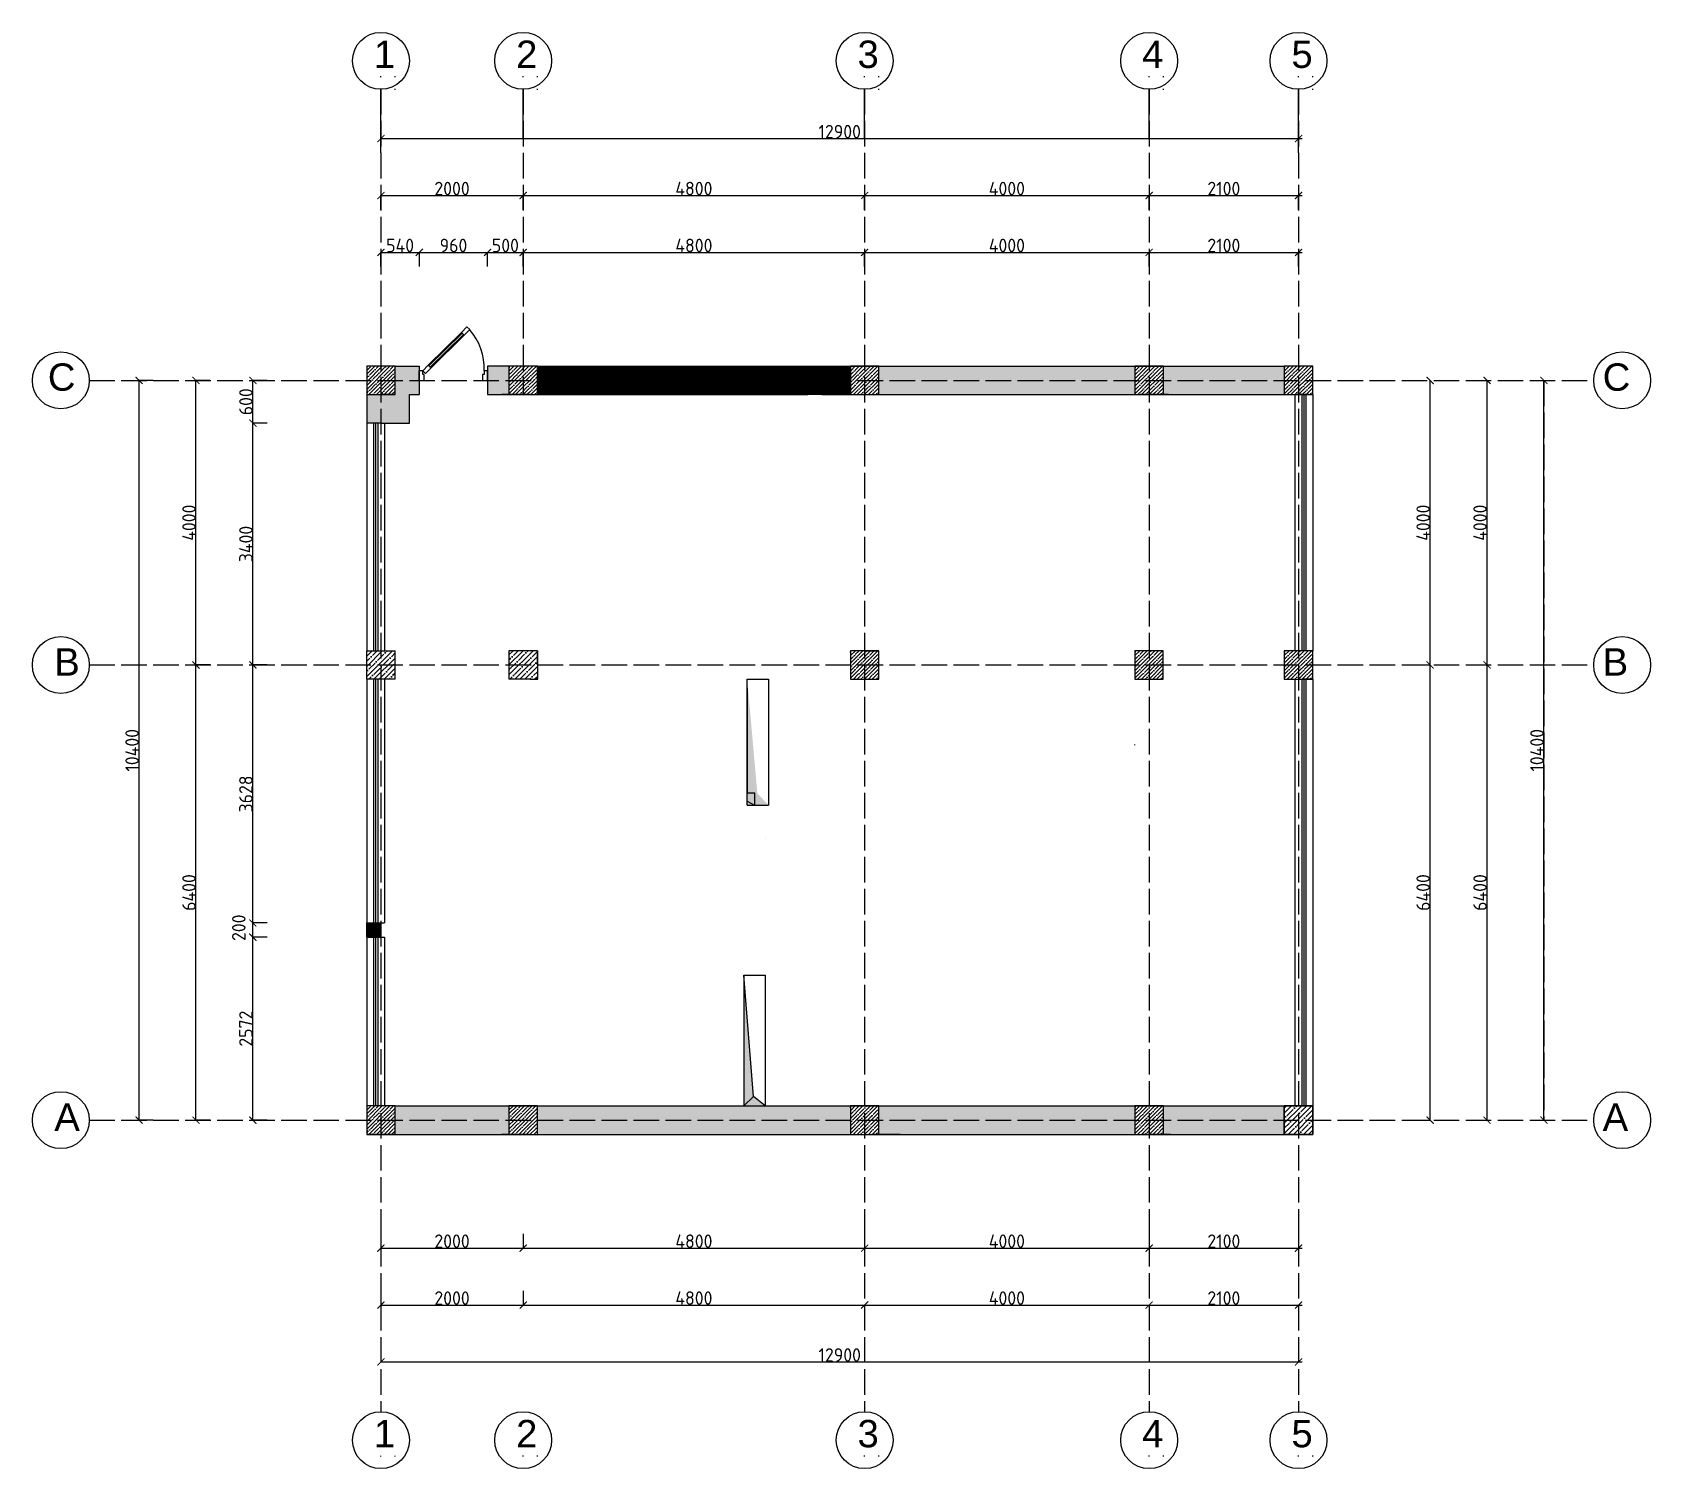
# Model space of a CAD drawing. Header units: millimetres. Extents: x -178199094 to 13669908, y -30538122 to 6091408.
# Drawn here: x 6719033 to 6741783, y 357787 to 377981 of the extents above; entities that cross this region are included whole.
import ezdxf

# ---------------------------------------------------------------- set-up
doc = ezdxf.new("R2010")
doc.units = ezdxf.units.MM
doc.linetypes.add('ACAD_ISO02W100', pattern=[15, 12, -3])
doc.layers.add('Plan 1', color=7, linetype='Continuous')
doc.layers.add('Plan 2', color=7, linetype='Continuous')
doc.styles.add('gost', font='GOST Common.ttf')
doc.styles.get("Standard").update_dxf_attribs({"font": 'arial.ttf'})
doc.dimstyles.new('GOST', dxfattribs={"dimtxt": 190, "dimasz": 100, "dimexe": 0.18, "dimexo": 0.06, "dimgap": 3, "dimtad": 1, "dimdec": 0, "dimzin": 0, "dimdsep": 46, "dimtxsty": 'gost', "dimblk": 'ARCHTICK', "dimcen": 0.09, "dimclrt": 256, "dimadec": 0, "dimazin": 0, "dimtfac": 1, "dimtdec": 0, "dimtofl": 0, "dimtmove": 0, "dimatfit": 3, "dimldrblk": 'ARCHTICK', "dimfxl": 200, "dimfxlon": 1, "dimtolj": 1, "dimtzin": 0, "dimarcsym": 0})
pattern_1 = [(45, (6671258.95, 349685.91), (-70.71068, 70.71068), []), (45, (6671329.66, 349685.91), (-70.71068, 70.71068), [125, -25, 0, -25])]

msp = doc.modelspace()

# ---------------------------------------------------------------- texts
at = {"layer": 'Plan 1', "char_height": 384.87481, "attachment_point": 1}
for s, insert in [('1', (6723833.37465, 377865.44371)), ('2', (6725833.37465, 377865.62371)), ('3', (6730633.16427, 377865.62371)), ('4', (6734633.16427, 377865.62371)), ('5', (6736733.16427, 377865.62371)), ('1', (6723833.37465, 358471.70061)), ('2', (6725833.37465, 358471.88061)), ('3', (6730633.16427, 358471.88061)), ('4', (6734633.16427, 358471.88061)), ('5', (6736733.16427, 358471.88061))]:
    msp.add_mtext_dynamic_manual_height_columns(s, width=384.8748082, gutter_width=0.54982, heights=[0], dxfattribs=dict(at, insert=insert))
at = {"layer": 'Plan 1', "char_height": 384.8748082, "attachment_point": 7, "style": 'gost'}
for s, insert in [('{\\fArial|b0|i0|c0|p34;C}', (6719250.17459, 372936.50041)), ('{\\fArial|b0|i0|c0|p34;C}', (6741108.90736, 372936.50041)), ('{\\fArial|b0|i0|c0|p34;B}', (6719341.44182, 368936.50041)), ('{\\fArial|b0|i0|c0|p34;B}', (6741108.90736, 368936.50041)), ('{\\fArial|b0|i0|c238|p34;A}', (6719341.44182, 362536.50041)), ('{\\fArial|b0|i0|c238|p34;A}', (6741108.90736, 362536.50041))]:
    msp.add_mtext_dynamic_manual_height_columns(s, width=384.8748082, gutter_width=0.54982, heights=[0], dxfattribs=dict(at, insert=insert))

# ---------------------------------------------------------------- blocks, each defined once
blk = doc.blocks.new('A$C3C032968')
for p, q in [((0, 0), (0, 100)), ((0, 100), (0, 0)), ((700, 0), (700, 100)), ((700, 0), (700, 100))]:
    blk.add_line(p, q)
for points in [[(517, 522), (461, 466), (433, 494), (489, 551)], [(120, 128), (461, 466), (433, 494), (92, 156)], [(113, 135), (454, 473), (440, 487), (99, 149)], [(35, 100), (0, 100), (0, 0), (50, 0), (50, 50), (50, 60), (35, 60)], [(63, 72), (120, 128), (92, 156), (35, 100)], [(665, 100), (665, 60), (650, 60), (650, 50), (650, 0), (700, 0), (700, 100)]]:
    blk.add_lwpolyline(points, close=True)
blk.add_arc((72, 129), 593, 357.2313, 41.4937)
blk = doc.blocks.new('_ArchTick')
at = {"color": 0, "linetype": 'ByBlock', "const_width": 0.15}
blk.add_lwpolyline([(-0.5, -0.5), (0.5, 0.5)], dxfattribs=at)
blk = doc.blocks.new('*D265')
at = {"color": 0, "lineweight": -2, "transparency": 16777216}
for p, q in [((6723933, 374687), (6723933, 374887)), ((6723933, 374887), (6724473, 374887)), ((6724473, 374687), (6724473, 374887))]:
    blk.add_line(p, q, dxfattribs=at)
at = {"layer": 'Defpoints', "color": 0, "transparency": 16777216}
for p in [(6724473, 374887), (6724473, 373155), (6723933, 373087)]:
    blk.add_point(p, dxfattribs=at)
at = {"color": 0, "lineweight": -2, "transparency": 16777216, "xscale": 100, "yscale": 100, "zscale": 100, "rotation": 180}
blk.add_blockref('_ArchTick', (6723933, 374887), dxfattribs=at)
at = {"color": 0, "lineweight": -2, "transparency": 16777216, "xscale": 100, "yscale": 100, "zscale": 100}
blk.add_blockref('_ArchTick', (6724473, 374887), dxfattribs=at)
at = {"transparency": 16777216, "insert": (6724203, 374985), "char_height": 190, "attachment_point": 5, "style": 'gost'}
blk.add_mtext('\\A1;540', dxfattribs=at)
blk = doc.blocks.new('*D266')
at = {"color": 0, "lineweight": -2, "transparency": 16777216}
for p, q in [((6724473, 374687), (6724473, 374887)), ((6724473, 374887), (6725433, 374887)), ((6725433, 374687), (6725433, 374887))]:
    blk.add_line(p, q, dxfattribs=at)
at = {"layer": 'Defpoints', "color": 0, "transparency": 16777216}
for p in [(6725433, 374887), (6724473, 373155), (6725433, 373287)]:
    blk.add_point(p, dxfattribs=at)
at = {"color": 0, "lineweight": -2, "transparency": 16777216, "xscale": 100, "yscale": 100, "zscale": 100, "rotation": 180}
blk.add_blockref('_ArchTick', (6724473, 374887), dxfattribs=at)
at = {"color": 0, "lineweight": -2, "transparency": 16777216, "xscale": 100, "yscale": 100, "zscale": 100}
blk.add_blockref('_ArchTick', (6725433, 374887), dxfattribs=at)
at = {"transparency": 16777216, "insert": (6724953, 374985), "char_height": 190, "attachment_point": 5, "style": 'gost'}
blk.add_mtext('\\A1;960', dxfattribs=at)
blk = doc.blocks.new('*D258')
at = {"color": 0, "lineweight": -2, "transparency": 16777216}
for p, q in [((6725433, 374687), (6725433, 374887)), ((6725433, 374887), (6725933, 374887)), ((6725933, 374687), (6725933, 374887))]:
    blk.add_line(p, q, dxfattribs=at)
at = {"layer": 'Defpoints', "color": 0, "transparency": 16777216}
for p in [(6725933, 374887), (6725433, 373287), (6725933, 373087)]:
    blk.add_point(p, dxfattribs=at)
at = {"color": 0, "lineweight": -2, "transparency": 16777216, "xscale": 100, "yscale": 100, "zscale": 100, "rotation": 180}
blk.add_blockref('_ArchTick', (6725433, 374887), dxfattribs=at)
at = {"color": 0, "lineweight": -2, "transparency": 16777216, "xscale": 100, "yscale": 100, "zscale": 100}
blk.add_blockref('_ArchTick', (6725933, 374887), dxfattribs=at)
at = {"transparency": 16777216, "insert": (6725683, 374985), "char_height": 190, "attachment_point": 5, "style": 'gost'}
blk.add_mtext('\\A1;500', dxfattribs=at)
blk = doc.blocks.new('*D259')
at = {"color": 0, "lineweight": -2, "transparency": 16777216}
for p, q in [((6725933, 374687), (6725933, 374887)), ((6725933, 374887), (6730733, 374887)), ((6730733, 374687), (6730733, 374887))]:
    blk.add_line(p, q, dxfattribs=at)
at = {"layer": 'Defpoints', "color": 0, "transparency": 16777216}
for p in [(6730733, 374887), (6725933, 373087), (6730733, 373087)]:
    blk.add_point(p, dxfattribs=at)
at = {"color": 0, "lineweight": -2, "transparency": 16777216, "xscale": 100, "yscale": 100, "zscale": 100, "rotation": 180}
blk.add_blockref('_ArchTick', (6725933, 374887), dxfattribs=at)
at = {"color": 0, "lineweight": -2, "transparency": 16777216, "xscale": 100, "yscale": 100, "zscale": 100}
blk.add_blockref('_ArchTick', (6730733, 374887), dxfattribs=at)
at = {"transparency": 16777216, "insert": (6728333, 374985), "char_height": 190, "attachment_point": 5, "style": 'gost'}
blk.add_mtext('\\A1;4800', dxfattribs=at)
blk = doc.blocks.new('*D260')
at = {"color": 0, "lineweight": -2, "transparency": 16777216}
for p, q in [((6730733, 374687), (6730733, 374887)), ((6730733, 374887), (6734733, 374887)), ((6734733, 374687), (6734733, 374887))]:
    blk.add_line(p, q, dxfattribs=at)
at = {"layer": 'Defpoints', "color": 0, "transparency": 16777216}
for p in [(6734733, 374887), (6730733, 373087), (6734733, 373087)]:
    blk.add_point(p, dxfattribs=at)
at = {"color": 0, "lineweight": -2, "transparency": 16777216, "xscale": 100, "yscale": 100, "zscale": 100, "rotation": 180}
blk.add_blockref('_ArchTick', (6730733, 374887), dxfattribs=at)
at = {"color": 0, "lineweight": -2, "transparency": 16777216, "xscale": 100, "yscale": 100, "zscale": 100}
blk.add_blockref('_ArchTick', (6734733, 374887), dxfattribs=at)
at = {"transparency": 16777216, "insert": (6732733, 374985), "char_height": 190, "attachment_point": 5, "style": 'gost'}
blk.add_mtext('\\A1;4000', dxfattribs=at)
blk = doc.blocks.new('*D261')
at = {"color": 0, "lineweight": -2, "transparency": 16777216}
for p, q in [((6734733, 374687), (6734733, 374887)), ((6734733, 374887), (6736833, 374887)), ((6736833, 374687), (6736833, 374887))]:
    blk.add_line(p, q, dxfattribs=at)
at = {"layer": 'Defpoints', "color": 0, "transparency": 16777216}
for p in [(6736833, 374887), (6734733, 373087), (6736833, 373087)]:
    blk.add_point(p, dxfattribs=at)
at = {"color": 0, "lineweight": -2, "transparency": 16777216, "xscale": 100, "yscale": 100, "zscale": 100, "rotation": 180}
blk.add_blockref('_ArchTick', (6734733, 374887), dxfattribs=at)
at = {"color": 0, "lineweight": -2, "transparency": 16777216, "xscale": 100, "yscale": 100, "zscale": 100}
blk.add_blockref('_ArchTick', (6736833, 374887), dxfattribs=at)
at = {"transparency": 16777216, "insert": (6735783, 374985), "char_height": 190, "attachment_point": 5, "style": 'gost'}
blk.add_mtext('\\A1;2100', dxfattribs=at)
blk = doc.blocks.new('*D243')
at = {"color": 0, "lineweight": -2, "transparency": 16777216}
for p, q in [((6723933, 375487), (6723933, 375687)), ((6723933, 375687), (6725933, 375687)), ((6725933, 375487), (6725933, 375687))]:
    blk.add_line(p, q, dxfattribs=at)
at = {"layer": 'Defpoints', "color": 0, "transparency": 16777216}
for p in [(6725933, 375687), (6723933, 373087), (6725933, 373087)]:
    blk.add_point(p, dxfattribs=at)
at = {"color": 0, "lineweight": -2, "transparency": 16777216, "xscale": 100, "yscale": 100, "zscale": 100, "rotation": 180}
blk.add_blockref('_ArchTick', (6723933, 375687), dxfattribs=at)
at = {"color": 0, "lineweight": -2, "transparency": 16777216, "xscale": 100, "yscale": 100, "zscale": 100}
blk.add_blockref('_ArchTick', (6725933, 375687), dxfattribs=at)
at = {"transparency": 16777216, "insert": (6724933, 375785), "char_height": 190, "attachment_point": 5, "style": 'gost'}
blk.add_mtext('\\A1;2000', dxfattribs=at)
blk = doc.blocks.new('*D244')
at = {"color": 0, "lineweight": -2, "transparency": 16777216}
for p, q in [((6725933, 375487), (6725933, 375687)), ((6725933, 375687), (6730733, 375687)), ((6730733, 375487), (6730733, 375687))]:
    blk.add_line(p, q, dxfattribs=at)
at = {"layer": 'Defpoints', "color": 0, "transparency": 16777216}
for p in [(6730733, 375687), (6725933, 373087), (6730733, 373087)]:
    blk.add_point(p, dxfattribs=at)
at = {"color": 0, "lineweight": -2, "transparency": 16777216, "xscale": 100, "yscale": 100, "zscale": 100, "rotation": 180}
blk.add_blockref('_ArchTick', (6725933, 375687), dxfattribs=at)
at = {"color": 0, "lineweight": -2, "transparency": 16777216, "xscale": 100, "yscale": 100, "zscale": 100}
blk.add_blockref('_ArchTick', (6730733, 375687), dxfattribs=at)
at = {"transparency": 16777216, "insert": (6728333, 375785), "char_height": 190, "attachment_point": 5, "style": 'gost'}
blk.add_mtext('\\A1;4800', dxfattribs=at)
blk = doc.blocks.new('*D245')
at = {"color": 0, "lineweight": -2, "transparency": 16777216}
for p, q in [((6730733, 375487), (6730733, 375687)), ((6730733, 375687), (6734733, 375687)), ((6734733, 375487), (6734733, 375687))]:
    blk.add_line(p, q, dxfattribs=at)
at = {"layer": 'Defpoints', "color": 0, "transparency": 16777216}
for p in [(6734733, 375687), (6730733, 373087), (6734733, 373087)]:
    blk.add_point(p, dxfattribs=at)
at = {"color": 0, "lineweight": -2, "transparency": 16777216, "xscale": 100, "yscale": 100, "zscale": 100, "rotation": 180}
blk.add_blockref('_ArchTick', (6730733, 375687), dxfattribs=at)
at = {"color": 0, "lineweight": -2, "transparency": 16777216, "xscale": 100, "yscale": 100, "zscale": 100}
blk.add_blockref('_ArchTick', (6734733, 375687), dxfattribs=at)
at = {"transparency": 16777216, "insert": (6732733, 375785), "char_height": 190, "attachment_point": 5, "style": 'gost'}
blk.add_mtext('\\A1;4000', dxfattribs=at)
blk = doc.blocks.new('*D246')
at = {"color": 0, "lineweight": -2, "transparency": 16777216}
for p, q in [((6734733, 375487), (6734733, 375687)), ((6734733, 375687), (6736833, 375687)), ((6736833, 375487), (6736833, 375687))]:
    blk.add_line(p, q, dxfattribs=at)
at = {"layer": 'Defpoints', "color": 0, "transparency": 16777216}
for p in [(6736833, 375687), (6734733, 373087), (6736833, 373087)]:
    blk.add_point(p, dxfattribs=at)
at = {"color": 0, "lineweight": -2, "transparency": 16777216, "xscale": 100, "yscale": 100, "zscale": 100, "rotation": 180}
blk.add_blockref('_ArchTick', (6734733, 375687), dxfattribs=at)
at = {"color": 0, "lineweight": -2, "transparency": 16777216, "xscale": 100, "yscale": 100, "zscale": 100}
blk.add_blockref('_ArchTick', (6736833, 375687), dxfattribs=at)
at = {"transparency": 16777216, "insert": (6735783, 375785), "char_height": 190, "attachment_point": 5, "style": 'gost'}
blk.add_mtext('\\A1;2100', dxfattribs=at)
blk = doc.blocks.new('*D247')
at = {"color": 0, "lineweight": -2, "transparency": 16777216}
for p, q in [((6723933, 376287), (6723933, 376487)), ((6723933, 376487), (6736833, 376487)), ((6736833, 376287), (6736833, 376487))]:
    blk.add_line(p, q, dxfattribs=at)
at = {"layer": 'Defpoints', "color": 0, "transparency": 16777216}
for p in [(6736833, 376487), (6723933, 373087), (6736833, 373087)]:
    blk.add_point(p, dxfattribs=at)
at = {"color": 0, "lineweight": -2, "transparency": 16777216, "xscale": 100, "yscale": 100, "zscale": 100, "rotation": 180}
blk.add_blockref('_ArchTick', (6723933, 376487), dxfattribs=at)
at = {"color": 0, "lineweight": -2, "transparency": 16777216, "xscale": 100, "yscale": 100, "zscale": 100}
blk.add_blockref('_ArchTick', (6736833, 376487), dxfattribs=at)
at = {"transparency": 16777216, "insert": (6730383, 376585), "char_height": 190, "attachment_point": 5, "style": 'gost'}
blk.add_mtext('\\A1;12900', dxfattribs=at)
blk = doc.blocks.new('*D262')
at = {"color": 0, "lineweight": -2, "transparency": 16777216}
for p, q in [((6722333, 365259), (6722133, 365259)), ((6722133, 362687), (6722133, 365259)), ((6722333, 362687), (6722133, 362687))]:
    blk.add_line(p, q, dxfattribs=at)
at = {"layer": 'Defpoints', "color": 0, "transparency": 16777216}
for p in [(6722133, 365259), (6723983, 365259), (6723933, 362687)]:
    blk.add_point(p, dxfattribs=at)
at = {"color": 0, "lineweight": -2, "transparency": 16777216, "xscale": 100, "yscale": 100, "zscale": 100}
for p, rotation in [((6722133, 365259), 90), ((6722133, 362687), 270)]:
    blk.add_blockref('_ArchTick', p, dxfattribs=dict(at, rotation=rotation))
at = {"transparency": 16777216, "insert": (6722035, 363973), "char_height": 190, "attachment_point": 5, "rotation": 90, "style": 'gost'}
blk.add_mtext('\\A1;2572', dxfattribs=at)
blk = doc.blocks.new('*D248')
at = {"color": 0, "lineweight": -2, "transparency": 16777216}
for p, q in [((6722333, 365459), (6722133, 365459)), ((6722133, 365259), (6722133, 365459)), ((6722333, 365259), (6722133, 365259))]:
    blk.add_line(p, q, dxfattribs=at)
at = {"layer": 'Defpoints', "color": 0, "transparency": 16777216}
for p in [(6722133, 365459), (6723983, 365459), (6723983, 365259)]:
    blk.add_point(p, dxfattribs=at)
at = {"color": 0, "lineweight": -2, "transparency": 16777216, "xscale": 100, "yscale": 100, "zscale": 100}
for p, rotation in [((6722133, 365459), 90), ((6722133, 365259), 270)]:
    blk.add_blockref('_ArchTick', p, dxfattribs=dict(at, rotation=rotation))
at = {"transparency": 16777216, "insert": (6721935, 365392), "char_height": 190, "attachment_point": 5, "rotation": 90, "style": 'gost'}
blk.add_mtext('\\A1;200', dxfattribs=at)
blk = doc.blocks.new('*D249')
at = {"color": 0, "lineweight": -2, "transparency": 16777216}
for p, q in [((6722333, 373087), (6722133, 373087)), ((6722133, 372487), (6722133, 373087)), ((6722333, 372487), (6722133, 372487))]:
    blk.add_line(p, q, dxfattribs=at)
at = {"layer": 'Defpoints', "color": 0, "transparency": 16777216}
for p in [(6722133, 373087), (6723933, 373087), (6723733, 372487)]:
    blk.add_point(p, dxfattribs=at)
at = {"color": 0, "lineweight": -2, "transparency": 16777216, "xscale": 100, "yscale": 100, "zscale": 100}
for p, rotation in [((6722133, 373087), 90), ((6722133, 372487), 270)]:
    blk.add_blockref('_ArchTick', p, dxfattribs=dict(at, rotation=rotation))
at = {"transparency": 16777216, "insert": (6722035, 372787), "char_height": 190, "attachment_point": 5, "rotation": 90, "style": 'gost'}
blk.add_mtext('\\A1;600', dxfattribs=at)
blk = doc.blocks.new('*D250')
at = {"color": 0, "lineweight": -2, "transparency": 16777216}
for p, q in [((6720733, 373087), (6720533, 373087)), ((6720533, 362687), (6720533, 373087)), ((6720733, 362687), (6720533, 362687))]:
    blk.add_line(p, q, dxfattribs=at)
at = {"layer": 'Defpoints', "color": 0, "transparency": 16777216}
for p in [(6720533, 373087), (6723933, 373087), (6723933, 362687)]:
    blk.add_point(p, dxfattribs=at)
at = {"color": 0, "lineweight": -2, "transparency": 16777216, "xscale": 100, "yscale": 100, "zscale": 100}
for p, rotation in [((6720533, 373087), 90), ((6720533, 362687), 270)]:
    blk.add_blockref('_ArchTick', p, dxfattribs=dict(at, rotation=rotation))
at = {"transparency": 16777216, "insert": (6720435, 367887), "char_height": 190, "attachment_point": 5, "rotation": 90, "style": 'gost'}
blk.add_mtext('\\A1;10400', dxfattribs=at)
blk = doc.blocks.new('*D251')
at = {"color": 0, "lineweight": -2, "transparency": 16777216}
for p, q in [((6721533, 369087), (6721333, 369087)), ((6721333, 362687), (6721333, 369087)), ((6721533, 362687), (6721333, 362687))]:
    blk.add_line(p, q, dxfattribs=at)
at = {"layer": 'Defpoints', "color": 0, "transparency": 16777216}
for p in [(6721333, 369087), (6723933, 369087), (6723933, 362687)]:
    blk.add_point(p, dxfattribs=at)
at = {"color": 0, "lineweight": -2, "transparency": 16777216, "xscale": 100, "yscale": 100, "zscale": 100}
for p, rotation in [((6721333, 369087), 90), ((6721333, 362687), 270)]:
    blk.add_blockref('_ArchTick', p, dxfattribs=dict(at, rotation=rotation))
at = {"transparency": 16777216, "insert": (6721235, 365887), "char_height": 190, "attachment_point": 5, "rotation": 90, "style": 'gost'}
blk.add_mtext('\\A1;6400', dxfattribs=at)
blk = doc.blocks.new('*D252')
at = {"color": 0, "lineweight": -2, "transparency": 16777216}
for p, q in [((6721533, 373087), (6721333, 373087)), ((6721333, 369087), (6721333, 373087)), ((6721533, 369087), (6721333, 369087))]:
    blk.add_line(p, q, dxfattribs=at)
at = {"layer": 'Defpoints', "color": 0, "transparency": 16777216}
for p in [(6721333, 373087), (6723933, 373087), (6723933, 369087)]:
    blk.add_point(p, dxfattribs=at)
at = {"color": 0, "lineweight": -2, "transparency": 16777216, "xscale": 100, "yscale": 100, "zscale": 100}
for p, rotation in [((6721333, 373087), 90), ((6721333, 369087), 270)]:
    blk.add_blockref('_ArchTick', p, dxfattribs=dict(at, rotation=rotation))
at = {"transparency": 16777216, "insert": (6721235, 371087), "char_height": 190, "attachment_point": 5, "rotation": 90, "style": 'gost'}
blk.add_mtext('\\A1;4000', dxfattribs=at)
blk = doc.blocks.new('*D263')
at = {"color": 0, "lineweight": -2, "transparency": 16777216}
for p, q in [((6723933, 361087), (6723933, 360887)), ((6725933, 361087), (6725933, 360887)), ((6723933, 360887), (6725933, 360887))]:
    blk.add_line(p, q, dxfattribs=at)
at = {"layer": 'Defpoints', "color": 0, "transparency": 16777216}
for p in [(6723933, 362687), (6725933, 362687), (6725933, 360887)]:
    blk.add_point(p, dxfattribs=at)
at = {"color": 0, "lineweight": -2, "transparency": 16777216, "xscale": 100, "yscale": 100, "zscale": 100, "rotation": 180}
blk.add_blockref('_ArchTick', (6723933, 360887), dxfattribs=at)
at = {"color": 0, "lineweight": -2, "transparency": 16777216, "xscale": 100, "yscale": 100, "zscale": 100}
blk.add_blockref('_ArchTick', (6725933, 360887), dxfattribs=at)
at = {"transparency": 16777216, "insert": (6724933, 360985), "char_height": 190, "attachment_point": 5, "style": 'gost'}
blk.add_mtext('\\A1;2000', dxfattribs=at)
blk = doc.blocks.new('*D264')
at = {"color": 0, "lineweight": -2, "transparency": 16777216}
for p, q in [((6725933, 361087), (6725933, 360887)), ((6730733, 361087), (6730733, 360887)), ((6725933, 360887), (6730733, 360887))]:
    blk.add_line(p, q, dxfattribs=at)
at = {"layer": 'Defpoints', "color": 0, "transparency": 16777216}
for p in [(6725933, 362687), (6730733, 362687), (6730733, 360887)]:
    blk.add_point(p, dxfattribs=at)
at = {"color": 0, "lineweight": -2, "transparency": 16777216, "xscale": 100, "yscale": 100, "zscale": 100, "rotation": 180}
blk.add_blockref('_ArchTick', (6725933, 360887), dxfattribs=at)
at = {"color": 0, "lineweight": -2, "transparency": 16777216, "xscale": 100, "yscale": 100, "zscale": 100}
blk.add_blockref('_ArchTick', (6730733, 360887), dxfattribs=at)
at = {"transparency": 16777216, "insert": (6728333, 360985), "char_height": 190, "attachment_point": 5, "style": 'gost'}
blk.add_mtext('\\A1;4800', dxfattribs=at)
blk = doc.blocks.new('*D267')
at = {"color": 0, "lineweight": -2, "transparency": 16777216}
for p, q in [((6730733, 361087), (6730733, 360887)), ((6734733, 361087), (6734733, 360887)), ((6730733, 360887), (6734733, 360887))]:
    blk.add_line(p, q, dxfattribs=at)
at = {"layer": 'Defpoints', "color": 0, "transparency": 16777216}
for p in [(6730733, 362687), (6734733, 362687), (6734733, 360887)]:
    blk.add_point(p, dxfattribs=at)
at = {"color": 0, "lineweight": -2, "transparency": 16777216, "xscale": 100, "yscale": 100, "zscale": 100, "rotation": 180}
blk.add_blockref('_ArchTick', (6730733, 360887), dxfattribs=at)
at = {"color": 0, "lineweight": -2, "transparency": 16777216, "xscale": 100, "yscale": 100, "zscale": 100}
blk.add_blockref('_ArchTick', (6734733, 360887), dxfattribs=at)
at = {"transparency": 16777216, "insert": (6732733, 360985), "char_height": 190, "attachment_point": 5, "style": 'gost'}
blk.add_mtext('\\A1;4000', dxfattribs=at)
blk = doc.blocks.new('*D268')
at = {"color": 0, "lineweight": -2, "transparency": 16777216}
for p, q in [((6734733, 361087), (6734733, 360887)), ((6736833, 361087), (6736833, 360887)), ((6734733, 360887), (6736833, 360887))]:
    blk.add_line(p, q, dxfattribs=at)
at = {"layer": 'Defpoints', "color": 0, "transparency": 16777216}
for p in [(6734733, 362687), (6736833, 362687), (6736833, 360887)]:
    blk.add_point(p, dxfattribs=at)
at = {"color": 0, "lineweight": -2, "transparency": 16777216, "xscale": 100, "yscale": 100, "zscale": 100, "rotation": 180}
blk.add_blockref('_ArchTick', (6734733, 360887), dxfattribs=at)
at = {"color": 0, "lineweight": -2, "transparency": 16777216, "xscale": 100, "yscale": 100, "zscale": 100}
blk.add_blockref('_ArchTick', (6736833, 360887), dxfattribs=at)
at = {"transparency": 16777216, "insert": (6735783, 360985), "char_height": 190, "attachment_point": 5, "style": 'gost'}
blk.add_mtext('\\A1;2100', dxfattribs=at)
blk = doc.blocks.new('*D253')
at = {"color": 0, "lineweight": -2, "transparency": 16777216}
for p, q in [((6723933, 360287), (6723933, 360087)), ((6725933, 360287), (6725933, 360087)), ((6723933, 360087), (6725933, 360087))]:
    blk.add_line(p, q, dxfattribs=at)
at = {"layer": 'Defpoints', "color": 0, "transparency": 16777216}
for p in [(6723933, 362687), (6725933, 362687), (6725933, 360087)]:
    blk.add_point(p, dxfattribs=at)
at = {"color": 0, "lineweight": -2, "transparency": 16777216, "xscale": 100, "yscale": 100, "zscale": 100, "rotation": 180}
blk.add_blockref('_ArchTick', (6723933, 360087), dxfattribs=at)
at = {"color": 0, "lineweight": -2, "transparency": 16777216, "xscale": 100, "yscale": 100, "zscale": 100}
blk.add_blockref('_ArchTick', (6725933, 360087), dxfattribs=at)
at = {"transparency": 16777216, "insert": (6724933, 360185), "char_height": 190, "attachment_point": 5, "style": 'gost'}
blk.add_mtext('\\A1;2000', dxfattribs=at)
blk = doc.blocks.new('*D254')
at = {"color": 0, "lineweight": -2, "transparency": 16777216}
for p, q in [((6725933, 360287), (6725933, 360087)), ((6725933, 360087), (6730733, 360087)), ((6730733, 360087), (6730733, 360087))]:
    blk.add_line(p, q, dxfattribs=at)
at = {"layer": 'Defpoints', "color": 0, "transparency": 16777216}
for p in [(6725933, 362687), (6730733, 360087), (6730733, 360087)]:
    blk.add_point(p, dxfattribs=at)
at = {"color": 0, "lineweight": -2, "transparency": 16777216, "xscale": 100, "yscale": 100, "zscale": 100, "rotation": 180}
blk.add_blockref('_ArchTick', (6725933, 360087), dxfattribs=at)
at = {"color": 0, "lineweight": -2, "transparency": 16777216, "xscale": 100, "yscale": 100, "zscale": 100}
blk.add_blockref('_ArchTick', (6730733, 360087), dxfattribs=at)
at = {"transparency": 16777216, "insert": (6728333, 360185), "char_height": 190, "attachment_point": 5, "style": 'gost'}
blk.add_mtext('\\A1;4800', dxfattribs=at)
blk = doc.blocks.new('*D255')
at = {"color": 0, "lineweight": -2, "transparency": 16777216}
for p, q in [((6730733, 360087), (6730733, 360087)), ((6730733, 360087), (6734733, 360087)), ((6734733, 360087), (6734733, 360087))]:
    blk.add_line(p, q, dxfattribs=at)
at = {"layer": 'Defpoints', "color": 0, "transparency": 16777216}
for p in [(6730733, 360087), (6734733, 360087), (6734733, 360087)]:
    blk.add_point(p, dxfattribs=at)
at = {"color": 0, "lineweight": -2, "transparency": 16777216, "xscale": 100, "yscale": 100, "zscale": 100, "rotation": 180}
blk.add_blockref('_ArchTick', (6730733, 360087), dxfattribs=at)
at = {"color": 0, "lineweight": -2, "transparency": 16777216, "xscale": 100, "yscale": 100, "zscale": 100}
blk.add_blockref('_ArchTick', (6734733, 360087), dxfattribs=at)
at = {"transparency": 16777216, "insert": (6732733, 360185), "char_height": 190, "attachment_point": 5, "style": 'gost'}
blk.add_mtext('\\A1;4000', dxfattribs=at)
blk = doc.blocks.new('*D256')
at = {"color": 0, "lineweight": -2, "transparency": 16777216}
for p, q in [((6734733, 360087), (6734733, 360087)), ((6734733, 360087), (6736833, 360087)), ((6736833, 360087), (6736833, 360087))]:
    blk.add_line(p, q, dxfattribs=at)
at = {"layer": 'Defpoints', "color": 0, "transparency": 16777216}
for p in [(6734733, 360087), (6736833, 360087), (6736833, 360087)]:
    blk.add_point(p, dxfattribs=at)
at = {"color": 0, "lineweight": -2, "transparency": 16777216, "xscale": 100, "yscale": 100, "zscale": 100, "rotation": 180}
blk.add_blockref('_ArchTick', (6734733, 360087), dxfattribs=at)
at = {"color": 0, "lineweight": -2, "transparency": 16777216, "xscale": 100, "yscale": 100, "zscale": 100}
blk.add_blockref('_ArchTick', (6736833, 360087), dxfattribs=at)
at = {"transparency": 16777216, "insert": (6735783, 360185), "char_height": 190, "attachment_point": 5, "style": 'gost'}
blk.add_mtext('\\A1;2100', dxfattribs=at)
blk = doc.blocks.new('*D269')
at = {"color": 0, "lineweight": -2, "transparency": 16777216}
for p, q in [((6723933, 359487), (6723933, 359287)), ((6736833, 359487), (6736833, 359287)), ((6723933, 359287), (6736833, 359287))]:
    blk.add_line(p, q, dxfattribs=at)
at = {"layer": 'Defpoints', "color": 0, "transparency": 16777216}
for p in [(6723933, 362687), (6736833, 362687), (6736833, 359287)]:
    blk.add_point(p, dxfattribs=at)
at = {"color": 0, "lineweight": -2, "transparency": 16777216, "xscale": 100, "yscale": 100, "zscale": 100, "rotation": 180}
blk.add_blockref('_ArchTick', (6723933, 359287), dxfattribs=at)
at = {"color": 0, "lineweight": -2, "transparency": 16777216, "xscale": 100, "yscale": 100, "zscale": 100}
blk.add_blockref('_ArchTick', (6736833, 359287), dxfattribs=at)
at = {"transparency": 16777216, "insert": (6730383, 359385), "char_height": 190, "attachment_point": 5, "style": 'gost'}
blk.add_mtext('\\A1;12900', dxfattribs=at)
blk = doc.blocks.new('*D270')
at = {"color": 0, "lineweight": -2, "transparency": 16777216}
for p, q in [((6738483, 369087), (6738683, 369087)), ((6738683, 362687), (6738683, 369087)), ((6738483, 362687), (6738683, 362687))]:
    blk.add_line(p, q, dxfattribs=at)
at = {"layer": 'Defpoints', "color": 0, "transparency": 16777216}
for p in [(6736833, 369087), (6738683, 369087), (6736833, 362687)]:
    blk.add_point(p, dxfattribs=at)
at = {"color": 0, "lineweight": -2, "transparency": 16777216, "xscale": 100, "yscale": 100, "zscale": 100}
for p, rotation in [((6738683, 369087), 90), ((6738683, 362687), 270)]:
    blk.add_blockref('_ArchTick', p, dxfattribs=dict(at, rotation=rotation))
at = {"transparency": 16777216, "insert": (6738585, 365887), "char_height": 190, "attachment_point": 5, "rotation": 90, "style": 'gost'}
blk.add_mtext('\\A1;6400', dxfattribs=at)
blk = doc.blocks.new('*D271')
at = {"color": 0, "lineweight": -2, "transparency": 16777216}
for p, q in [((6738683, 373087), (6738683, 373087)), ((6738683, 369087), (6738683, 373087)), ((6738483, 369087), (6738683, 369087))]:
    blk.add_line(p, q, dxfattribs=at)
at = {"layer": 'Defpoints', "color": 0, "transparency": 16777216}
for p in [(6738683, 373087), (6738683, 373087), (6736833, 369087)]:
    blk.add_point(p, dxfattribs=at)
at = {"color": 0, "lineweight": -2, "transparency": 16777216, "xscale": 100, "yscale": 100, "zscale": 100}
for p, rotation in [((6738683, 373087), 90), ((6738683, 369087), 270)]:
    blk.add_blockref('_ArchTick', p, dxfattribs=dict(at, rotation=rotation))
at = {"transparency": 16777216, "insert": (6738585, 371087), "char_height": 190, "attachment_point": 5, "rotation": 90, "style": 'gost'}
blk.add_mtext('\\A1;4000', dxfattribs=at)
blk = doc.blocks.new('*D272')
at = {"color": 0, "lineweight": -2, "transparency": 16777216}
for p, q in [((6739483, 369087), (6739483, 369087)), ((6739483, 362687), (6739483, 369087)), ((6739483, 362687), (6739483, 362687))]:
    blk.add_line(p, q, dxfattribs=at)
at = {"layer": 'Defpoints', "color": 0, "transparency": 16777216}
for p in [(6739483, 369087), (6739483, 369087), (6739483, 362687)]:
    blk.add_point(p, dxfattribs=at)
at = {"color": 0, "lineweight": -2, "transparency": 16777216, "xscale": 100, "yscale": 100, "zscale": 100}
for p, rotation in [((6739483, 369087), 90), ((6739483, 362687), 270)]:
    blk.add_blockref('_ArchTick', p, dxfattribs=dict(at, rotation=rotation))
at = {"transparency": 16777216, "insert": (6739385, 365887), "char_height": 190, "attachment_point": 5, "rotation": 90, "style": 'gost'}
blk.add_mtext('\\A1;6400', dxfattribs=at)
blk = doc.blocks.new('*D273')
at = {"color": 0, "lineweight": -2, "transparency": 16777216}
for p, q in [((6739483, 373087), (6739483, 373087)), ((6739483, 369087), (6739483, 373087)), ((6739483, 369087), (6739483, 369087))]:
    blk.add_line(p, q, dxfattribs=at)
at = {"layer": 'Defpoints', "color": 0, "transparency": 16777216}
for p in [(6739483, 373087), (6739483, 373087), (6739483, 369087)]:
    blk.add_point(p, dxfattribs=at)
at = {"color": 0, "lineweight": -2, "transparency": 16777216, "xscale": 100, "yscale": 100, "zscale": 100}
for p, rotation in [((6739483, 373087), 90), ((6739483, 369087), 270)]:
    blk.add_blockref('_ArchTick', p, dxfattribs=dict(at, rotation=rotation))
at = {"transparency": 16777216, "insert": (6739385, 371087), "char_height": 190, "attachment_point": 5, "rotation": 90, "style": 'gost'}
blk.add_mtext('\\A1;4000', dxfattribs=at)
blk = doc.blocks.new('*D274')
at = {"color": 0, "lineweight": -2, "transparency": 16777216}
for p, q in [((6722333, 369087), (6722133, 369087)), ((6722133, 365459), (6722133, 369087)), ((6722333, 365459), (6722133, 365459))]:
    blk.add_line(p, q, dxfattribs=at)
at = {"layer": 'Defpoints', "color": 0, "transparency": 16777216}
for p in [(6722133, 369087), (6723733, 369087), (6723733, 365459)]:
    blk.add_point(p, dxfattribs=at)
at = {"color": 0, "lineweight": -2, "transparency": 16777216, "xscale": 100, "yscale": 100, "zscale": 100}
for p, rotation in [((6722133, 369087), 90), ((6722133, 365459), 270)]:
    blk.add_blockref('_ArchTick', p, dxfattribs=dict(at, rotation=rotation))
at = {"transparency": 16777216, "insert": (6722035, 367273), "char_height": 190, "attachment_point": 5, "rotation": 90, "style": 'gost'}
blk.add_mtext('\\A1;3628', dxfattribs=at)
blk = doc.blocks.new('*D275')
at = {"color": 0, "lineweight": -2, "transparency": 16777216}
for p, q in [((6722333, 372487), (6722133, 372487)), ((6722133, 369087), (6722133, 372487)), ((6722333, 369087), (6722133, 369087))]:
    blk.add_line(p, q, dxfattribs=at)
at = {"layer": 'Defpoints', "color": 0, "transparency": 16777216}
for p in [(6722133, 372487), (6723733, 372487), (6723733, 369087)]:
    blk.add_point(p, dxfattribs=at)
at = {"color": 0, "lineweight": -2, "transparency": 16777216, "xscale": 100, "yscale": 100, "zscale": 100}
for p, rotation in [((6722133, 372487), 90), ((6722133, 369087), 270)]:
    blk.add_blockref('_ArchTick', p, dxfattribs=dict(at, rotation=rotation))
at = {"transparency": 16777216, "insert": (6722035, 370787), "char_height": 190, "attachment_point": 5, "rotation": 90, "style": 'gost'}
blk.add_mtext('\\A1;3400', dxfattribs=at)
blk = doc.blocks.new('*D257')
at = {"color": 0, "lineweight": -2, "transparency": 16777216}
for p, q in [((6740083, 373087), (6740283, 373087)), ((6740283, 362687), (6740283, 373087)), ((6740083, 362687), (6740283, 362687))]:
    blk.add_line(p, q, dxfattribs=at)
at = {"layer": 'Defpoints', "color": 0, "transparency": 16777216}
for p in [(6736833, 373087), (6740283, 373087), (6736833, 362687)]:
    blk.add_point(p, dxfattribs=at)
at = {"color": 0, "lineweight": -2, "transparency": 16777216, "xscale": 100, "yscale": 100, "zscale": 100}
for p, rotation in [((6740283, 373087), 90), ((6740283, 362687), 270)]:
    blk.add_blockref('_ArchTick', p, dxfattribs=dict(at, rotation=rotation))
at = {"transparency": 16777216, "insert": (6740185, 367887), "char_height": 190, "attachment_point": 5, "rotation": 90, "style": 'gost'}
blk.add_mtext('\\A1;10400', dxfattribs=at)

# ---------------------------------------------------------------- dimensions: what is measured, and where the dimension line sits
at = {"color": 18, "true_color": 0x000000}
for base, p1, p2, picture, middle in [((6736832.65719, 376486.93833), (6723932.86757, 373086.93833), (6736832.65719, 373086.93833), '*D247', (6730382.76238, 376584.93833)), ((6725932.86757, 375686.93833), (6723932.86757, 373086.93833), (6725932.86757, 373086.93833), '*D243', (6724932.86757, 375784.93833)), ((6724472.8676, 374886.93833), (6723932.86757, 373086.93833), (6724472.8676, 373155.39371), '*D265', (6724202.86758, 374984.93833)), ((6725932.86757, 360886.93833), (6723932.86757, 362686.93833), (6725932.86757, 362686.93833), '*D263', (6724932.86757, 360984.93833)), ((6725932.86757, 360086.93833), (6723932.86757, 362686.93833), (6725932.86757, 362686.93833), '*D253', (6724932.86757, 360184.93833)), ((6736832.65719, 359286.93833), (6723932.86757, 362686.93833), (6736832.65719, 362686.93833), '*D269', (6730382.76238, 359384.93833))]:
    dim = msp.add_linear_dim(base=base, p1=p1, p2=p2, dimstyle='GOST', dxfattribs=at)
    dim.commit()
    dim.dimension.update_dxf_attribs({"geometry": picture, "text_midpoint": middle})
for base, p1, p2, picture, middle in [((6730732.65719, 375686.93833), (6725932.86757, 373086.93833), (6730732.65719, 373086.93833), '*D244', (6728332.76238, 375784.93833)), ((6734732.65719, 375686.93833), (6730732.65719, 373086.93833), (6734732.65719, 373086.93833), '*D245', (6732732.65719, 375784.93833)), ((6736832.65719, 375686.93833), (6734732.65719, 373086.93833), (6736832.65719, 373086.93833), '*D246', (6735782.65719, 375784.93833)), ((6725432.86757, 374886.93833), (6724472.8676, 373155.39371), (6725432.86757, 373286.93833), '*D266', (6724952.86758, 374984.93833)), ((6725932.86757, 374886.93833), (6725432.86757, 373286.93833), (6725932.86757, 373086.93833), '*D258', (6725682.86757, 374984.93833)), ((6730732.65719, 374886.93833), (6725932.86757, 373086.93833), (6730732.65719, 373086.93833), '*D259', (6728332.76238, 374984.93833)), ((6734732.65719, 374886.93833), (6730732.65719, 373086.93833), (6734732.65719, 373086.93833), '*D260', (6732732.65719, 374984.93833)), ((6736832.65719, 374886.93833), (6734732.65719, 373086.93833), (6736832.65719, 373086.93833), '*D261', (6735782.65719, 374984.93833)), ((6730732.65719, 360886.93833), (6725932.86757, 362686.93833), (6730732.65719, 362686.93833), '*D264', (6728332.76238, 360984.93833)), ((6730732.65719, 360086.93833), (6725932.86757, 362686.93833), (6730732.65719, 360086.93833), '*D254', (6728332.76238, 360184.93833)), ((6734732.65719, 360886.93833), (6730732.65719, 362686.93833), (6734732.65719, 362687.27384), '*D267', (6732732.65719, 360984.93833)), ((6736832.65719, 360886.93833), (6734732.65719, 362687.27384), (6736832.65719, 362686.93833), '*D268', (6735782.65719, 360984.93833)), ((6734732.65719, 360086.93833), (6730732.65719, 360086.93833), (6734732.65719, 360086.93833), '*D255', (6732732.65719, 360184.93833)), ((6736832.65719, 360086.93833), (6734732.65719, 360086.93833), (6736832.65719, 360086.93833), '*D256', (6735782.65719, 360184.93833))]:
    dim = msp.add_linear_dim(base=base, p1=p1, p2=p2, dimstyle='GOST', override={"dimtmove": 1}, dxfattribs=at)
    dim.commit()
    dim.dimension.update_dxf_attribs({"geometry": picture, "text_midpoint": middle})
for base, p1, p2, picture, middle in [((6720532.86757, 373086.93833), (6723932.86757, 362686.93833), (6723932.86757, 373086.93833), '*D250', (6720434.86757, 367886.93833)), ((6740283.04757, 373086.93833), (6736832.65719, 362686.93833), (6736832.65719, 373086.93833), '*D257', (6740185.04757, 367886.93833)), ((6721332.86757, 369086.93833), (6723932.86757, 362686.93833), (6723932.86757, 369086.93833), '*D251', (6721234.86757, 365886.93833)), ((6722132.86757, 369086.93833), (6723732.86757, 365459.31014), (6723732.86757, 369086.93833), '*D274', (6722034.86757, 367273.12424)), ((6738682.86757, 369086.93833), (6736832.65719, 362686.93833), (6736832.65719, 369086.93833), '*D270', (6738584.86757, 365886.93833)), ((6739482.86757, 369086.93833), (6739482.86757, 362686.93833), (6739482.86757, 369086.93833), '*D272', (6739384.86757, 365886.93833)), ((6722132.86757, 365259.31014), (6723932.86757, 362686.93833), (6723982.86757, 365259.31014), '*D262', (6722034.86757, 363973.12424))]:
    dim = msp.add_linear_dim(base=base, p1=p1, p2=p2, angle=90, dimstyle='GOST', dxfattribs=at)
    dim.commit()
    dim.dimension.update_dxf_attribs({"geometry": picture, "text_midpoint": middle})
for base, p1, p2, picture, middle in [((6721332.86757, 373086.93833), (6723932.86757, 369086.93833), (6723932.86757, 373086.93833), '*D252', (6721234.86757, 371086.93833)), ((6722132.86757, 373086.93833), (6723732.86757, 372486.93833), (6723932.86757, 373086.93833), '*D249', (6722034.86757, 372786.93833)), ((6738682.86757, 373086.93833), (6736832.65719, 369086.93833), (6738682.86757, 373086.93833), '*D271', (6738584.86757, 371086.93833)), ((6739482.86757, 373086.93833), (6739482.86757, 369086.93833), (6739482.86757, 373086.93833), '*D273', (6739384.86757, 371086.93833)), ((6722132.86757, 372486.93833), (6723732.86757, 369086.93833), (6723732.86757, 372486.93833), '*D275', (6722034.86757, 370786.93833)), ((6722132.86757, 365459.31014), (6723982.86757, 365259.31014), (6723982.86757, 365459.31014), '*D248', (6721934.86757, 365392.31014))]:
    dim = msp.add_linear_dim(base=base, p1=p1, p2=p2, angle=90, dimstyle='GOST', override={"dimtmove": 1}, dxfattribs=at)
    dim.commit()
    dim.dimension.update_dxf_attribs({"geometry": picture, "text_midpoint": middle})

# ---------------------------------------------------------------- hatches: boundary and pattern name
at = {"true_color": 0x636466, "transparency": 33554687}
h = msp.add_hatch(color=251, dxfattribs=at)
h.dxf.hatch_style = 1
h.paths.add_polyline_path([(6724332.86757, 372886.93833), (6724472.86757, 372886.93833), (6724472.86757, 373086.93833), (6724132.86757, 373086.93833), (6724132.86757, 372886.93833), (6723932.86757, 372886.93833), (6723932.86757, 372486.93833), (6724332.86757, 372486.93833)])
h.paths.add_polyline_path([(6723932.86757, 372886.93833), (6723732.86757, 372886.93833), (6723732.86757, 372486.93833), (6723932.86757, 372486.93833)])
h.paths.add_polyline_path([(6724472.86757, 373286.93833), (6724132.86757, 373286.93833), (6724132.86757, 373086.93833), (6724472.86757, 373086.93833)])
h.paths.add_polyline_path([(6725732.86757, 373286.93833), (6725432.86757, 373286.93833), (6725432.86757, 373086.93833), (6725732.86757, 373086.93833)])
h.paths.add_polyline_path([(6725732.86757, 373086.93833), (6725432.86757, 373086.93833), (6725432.86757, 372886.93833), (6725732.86757, 372886.93833)])
h.paths.add_polyline_path([(6734532.65719, 373286.93833), (6730932.65719, 373286.93833), (6730932.65719, 373086.93833), (6734532.65719, 373086.93833)])
h.paths.add_polyline_path([(6734532.65719, 373086.93833), (6730932.65719, 373086.93833), (6730932.65719, 372886.93833), (6734532.65719, 372886.93833)])
h.paths.add_polyline_path([(6736632.65719, 373286.93833), (6734932.65719, 373286.93833), (6734932.65719, 373086.93833), (6736632.65719, 373086.93833)])
h.paths.add_polyline_path([(6736632.65719, 373086.93833), (6734932.65719, 373086.93833), (6734932.65719, 372886.93833), (6736632.65719, 372886.93833)])
h.paths.add_polyline_path([(6725732.86757, 362686.93833), (6724132.86757, 362686.93833), (6724132.86757, 362486.93833), (6725732.86757, 362486.93833)])
h.paths.add_polyline_path([(6725732.86757, 362886.93833), (6724132.86757, 362886.93833), (6724132.86757, 362686.93833), (6725732.86757, 362686.93833)])
h.paths.add_polyline_path([(6730532.65719, 362886.93833), (6726132.86757, 362886.93833), (6726132.86757, 362686.93833), (6730532.65719, 362686.93833)])
h.paths.add_polyline_path([(6730532.65719, 362686.93833), (6726132.86757, 362686.93833), (6726132.86757, 362486.93833), (6730532.65719, 362486.93833)])
h.paths.add_polyline_path([(6734532.65719, 362886.93833), (6730932.65719, 362886.93833), (6730932.65719, 362686.93833), (6734532.65719, 362686.93833)])
h.paths.add_polyline_path([(6734532.65719, 362686.93833), (6730932.65719, 362686.93833), (6730932.65719, 362486.93833), (6734532.65719, 362486.93833)])
h.paths.add_polyline_path([(6736632.65719, 362886.93833), (6734932.65719, 362886.93833), (6734932.65719, 362686.93833), (6736632.65719, 362686.93833)])
h.paths.add_polyline_path([(6736632.65719, 362686.93833), (6734932.65719, 362686.93833), (6734932.65719, 362486.93833), (6736632.65719, 362486.93833)])
at = {"transparency": 33554687}
h = msp.add_hatch(dxfattribs=at)
h.set_pattern_fill('ANSI35', color=1, scale=300)
h.set_pattern_definition([(45, (6670739.85, 350409.524), (-53.03301, 53.03301), []), (45, (6670792.88, 350409.524), (-53.03301, 53.03301), [93.75, -18.75, 0, -18.75])])
h.paths.add_polyline_path([(6724132.86757, 373286.93833), (6723732.86757, 373286.93833), (6723732.86757, 372886.93833), (6724132.86757, 372886.93833)])
h = msp.add_hatch(dxfattribs=at)
h.set_pattern_fill('ANSI35', color=1, scale=300)
h.set_pattern_definition([(45, (6667611.685, 349885.905), (-53.03301, 53.03301), []), (45, (6667664.72, 349885.905), (-53.03301, 53.03301), [93.75, -18.75, 0, -18.75])])
h.paths.add_polyline_path([(6726132.86757, 373286.93833), (6725732.86757, 373286.93833), (6725732.86757, 372886.93833), (6726132.86757, 372886.93833)])
at = {"true_color": 0x636466, "transparency": 33554687}
h = msp.add_hatch(dxfattribs=at)
h.set_pattern_fill('ANSI31', color=251, scale=10)
h.set_pattern_definition([(45, (6726429.5858, 373205.2879), (-0.88388348, 0.88388348), [])])
h.paths.add_polyline_path([(6730532.65719, 373286.93833), (6726132.86757, 373286.93833), (6726132.86757, 373086.93833), (6730532.65719, 373086.93833)])
h.paths.add_polyline_path([(6730532.65719, 373086.93833), (6726132.86757, 373086.93833), (6726132.86757, 372886.93833), (6729932.86757, 372886.93833), (6730132.86757, 372886.93833), (6730532.65719, 372886.93833)])
at = {"transparency": 33554687}
h = msp.add_hatch(dxfattribs=at)
h.set_pattern_fill('ANSI35', color=1, scale=300)
h.set_pattern_definition([(45, (6672411.475, 349885.905), (-53.03301, 53.03301), []), (45, (6672464.51, 349885.905), (-53.03301, 53.03301), [93.75, -18.75, 0, -18.75])])
h.paths.add_polyline_path([(6730932.65719, 373286.93833), (6730532.65719, 373286.93833), (6730532.65719, 372886.93833), (6730932.65719, 372886.93833)])
h = msp.add_hatch(dxfattribs=at)
h.set_pattern_fill('ANSI35', color=1, scale=300)
h.set_pattern_definition([(45, (6676411.475, 349885.905), (-53.03301, 53.03301), []), (45, (6676464.51, 349885.905), (-53.03301, 53.03301), [93.75, -18.75, 0, -18.75])])
h.paths.add_polyline_path([(6734932.65719, 373286.93833), (6734532.65719, 373286.93833), (6734532.65719, 372886.93833), (6734932.65719, 372886.93833)])
h = msp.add_hatch(dxfattribs=at)
h.set_pattern_fill('ANSI35', color=1, scale=300)
h.set_pattern_definition([(45, (6678511.475, 349885.905), (-53.03301, 53.03301), []), (45, (6678564.51, 349885.905), (-53.03301, 53.03301), [93.75, -18.75, 0, -18.75])])
h.paths.add_polyline_path([(6737032.65719, 373286.93833), (6736632.65719, 373286.93833), (6736632.65719, 372886.93833), (6737032.65719, 372886.93833)])
at = {"lineweight": 30, "transparency": 33554687}
h = msp.add_hatch(dxfattribs=at)
h.set_pattern_fill('ANSI35', color=1, scale=400)
h.set_pattern_definition(pattern_1)
h.paths.add_polyline_path([(6723732.86757, 369286.93833), (6723732.86757, 368886.93833), (6724132.86757, 368886.93833), (6724132.86757, 369286.93833)])
h = msp.add_hatch(dxfattribs=at)
h.set_pattern_fill('ANSI35', color=1, scale=400)
h.set_pattern_definition(pattern_1)
h.paths.add_polyline_path([(6725732.86757, 369286.93833), (6725732.86757, 368886.93833), (6726132.86757, 368886.93833), (6726132.86757, 369286.93833)])
at = {"transparency": 33554687}
h = msp.add_hatch(dxfattribs=at)
h.set_pattern_fill('ANSI35', color=1, scale=300)
h.set_pattern_definition([(45, (6672411.685, 345885.905), (-53.03301, 53.03301), []), (45, (6672464.72, 345885.905), (-53.03301, 53.03301), [93.75, -18.75, 0, -18.75])])
h.paths.add_polyline_path([(6730932.86778, 369286.93833), (6730532.86778, 369286.93833), (6730532.86778, 368886.93833), (6730932.86778, 368886.93833)])
h = msp.add_hatch(color=252, dxfattribs=at)
h.dxf.hatch_style = 1
h.paths.add_polyline_path([(6734531.38704, 369287.27384), (6734531.38681, 369286.93822), (6734531.38704, 369286.93833)])
h = msp.add_hatch(dxfattribs=at)
h.set_pattern_fill('ANSI35', color=1, scale=300)
h.set_pattern_definition([(45, (6676410.205, 345886.24), (-53.03301, 53.03301), []), (45, (6676463.24, 345886.24), (-53.03301, 53.03301), [93.75, -18.75, 0, -18.75])])
h.paths.add_polyline_path([(6734931.38704, 369287.27384), (6734531.38704, 369287.27384), (6734531.38704, 368887.27384), (6734931.38704, 368887.27384)])
h = msp.add_hatch(dxfattribs=at)
h.set_pattern_fill('ANSI35', color=1, scale=300)
h.set_pattern_definition([(45, (6678511.475, 345885.905), (-53.03301, 53.03301), []), (45, (6678564.51, 345885.905), (-53.03301, 53.03301), [93.75, -18.75, 0, -18.75])])
h.paths.add_polyline_path([(6737032.65719, 369286.93833), (6736632.65719, 369286.93833), (6736632.65719, 368886.93833), (6737032.65719, 368886.93833)])
at = {"true_color": 0x000000, "transparency": 33554687}
h = msp.add_hatch(color=18, dxfattribs=at)
h.dxf.hatch_style = 1
h.paths.add_polyline_path([(6729224.70701, 367281.66438), (6729082.86757, 367114.37212), (6729382.86757, 367114.37212)])
h.paths.add_polyline_path([(6729082.86757, 368885.30838), (6729082.86757, 367314.37212), (6729082.86757, 367114.37212), (6729224.70701, 367281.66438)])
at = {"transparency": 33554687}
h = msp.add_hatch(color=252, dxfattribs=at)
h.dxf.hatch_style = 1
h.paths.add_polyline_path([(6723732.86757, 365459.31014), (6723732.86757, 365259.31014), (6723932.86757, 365259.31014), (6723932.86757, 365459.31014)])
h = msp.add_hatch(color=7, dxfattribs=at)
h.dxf.hatch_style = 1
h.paths.add_polyline_path([(6729032.86757, 364726.93833), (6729032.86757, 362886.93833), (6729170.80435, 363021.48711)])
h.paths.add_polyline_path([(6729170.80435, 363021.48711), (6729032.86757, 362886.93833), (6729332.86757, 362886.93833)])
h = msp.add_hatch(dxfattribs=at)
h.set_pattern_fill('ANSI35', color=1, scale=300)
h.set_pattern_definition([(45, (6670739.85, 340009.524), (-53.03301, 53.03301), []), (45, (6670792.88, 340009.524), (-53.03301, 53.03301), [93.75, -18.75, 0, -18.75])])
h.paths.add_polyline_path([(6724132.86757, 362886.93833), (6723732.86757, 362886.93833), (6723732.86757, 362486.93833), (6724132.86757, 362486.93833)])
h = msp.add_hatch(dxfattribs=at)
h.set_pattern_fill('ANSI35', color=1, scale=300)
h.set_pattern_definition([(45, (6672739.85, 340009.524), (-53.03301, 53.03301), []), (45, (6672792.88, 340009.524), (-53.03301, 53.03301), [93.75, -18.75, 0, -18.75])])
h.paths.add_polyline_path([(6726132.86757, 362886.93833), (6725732.86757, 362886.93833), (6725732.86757, 362486.93833), (6726132.86757, 362486.93833)])
h = msp.add_hatch(dxfattribs=at)
h.set_pattern_fill('ANSI35', color=1, scale=300)
h.set_pattern_definition([(45, (6672411.475, 339485.905), (-53.03301, 53.03301), []), (45, (6672464.51, 339485.905), (-53.03301, 53.03301), [93.75, -18.75, 0, -18.75])])
h.paths.add_polyline_path([(6730932.65719, 362886.93833), (6730532.65719, 362886.93833), (6730532.65719, 362486.93833), (6730932.65719, 362486.93833)])
h = msp.add_hatch(dxfattribs=at)
h.set_pattern_fill('ANSI35', color=1, scale=300)
h.set_pattern_definition([(45, (6676411.475, 339486.24), (-53.03301, 53.03301), []), (45, (6676464.51, 339486.24), (-53.03301, 53.03301), [93.75, -18.75, 0, -18.75])])
h.paths.add_polyline_path([(6734932.65719, 362887.27384), (6734532.65719, 362887.27384), (6734532.65719, 362487.27384), (6734932.65719, 362487.27384)])
at = {"lineweight": 30, "transparency": 33554687}
h = msp.add_hatch(dxfattribs=at)
h.set_pattern_fill('ANSI35', color=1, scale=400)
h.set_pattern_definition([(45, (6671208.74, 349685.91), (-70.71068, 70.71068), []), (45, (6671279.45, 349685.91), (-70.71068, 70.71068), [125, -25, 0, -25])])
h.paths.add_polyline_path([(6736632.65719, 362886.93833), (6736632.65719, 362486.93833), (6737032.65719, 362486.93833), (6737032.65719, 362886.93833)])

# ---------------------------------------------------------------- linework, layer by layer
at = {"color": 18, "true_color": 0x000000}
for p, q in [((6724332.86757, 372886.93833), (6724472.86757, 372886.93833)), ((6730132.86757, 372886.93833), (6736682.86757, 372886.93833)), ((6734731.38685, 372886.93833), (6734731.38685, 372887.03568)), ((6729382.86757, 368886.93833), (6729382.86757, 367113.28831)), ((6729032.86757, 364726.93833), (6729032.86757, 362886.93833)), ((6729032.86757, 364726.93833), (6729332.86757, 364726.93833)), ((6724132.86757, 362886.93833), (6736682.86757, 362886.93833))]:
    msp.add_line(p, q, dxfattribs=at)
for p, q in [((6734931.38683, 372886.93833), (6734731.38683, 372886.93833)), ((6734732.65719, 370036.93833), (6734731.38704, 370036.93833)), ((6730732.86757, 369286.93833), (6730932.86778, 369286.93833)), ((6734931.38704, 369286.93833), (6734731.38704, 369286.93833)), ((6734931.38683, 369127.13827), (6734930.11648, 369127.13827)), ((6729082.86757, 367286.93833), (6729182.86757, 367286.93833)), ((6729182.86757, 367286.93833), (6729182.86757, 367113.28831)), ((6723732.86757, 365259.31014), (6723982.86757, 365259.31014))]:
    msp.add_line(p, q)
at = {"color": 152, "true_color": 0x2776bb}
msp.add_line((6724132.86757, 362886.93833), (6723732.86757, 362886.93833), dxfattribs=at)
at = {"color": 18, "true_color": 0x000000}
for points in [[(6723932.86757, 376487.11833), (6723932.86757, 377187.11833)], [(6725932.86757, 376487.11833), (6725932.86757, 377187.11833)], [(6730732.65719, 376487.11833), (6730732.65719, 377187.11833)], [(6734732.65719, 376487.11833), (6734732.65719, 377187.11833)], [(6736832.65719, 376487.11833), (6736832.65719, 377187.11833)], [(6724132.86757, 373286.93833), (6724472.86757, 373286.93833)], [(6726132.38765, 373286.93833), (6736632.65719, 373286.93833)], [(6723732.86757, 372886.93833), (6723732.86757, 372486.93833)], [(6724332.86757, 372886.93833), (6724472.86757, 372886.93833)], [(6725432.86757, 372886.93833), (6725732.86757, 372886.93833)], [(6725932.86757, 372886.93833), (6725732.86757, 372886.93833)], [(6725932.86757, 372886.93833), (6729932.86757, 372886.93833)], [(6730132.86757, 372886.93833), (6729932.86757, 372886.93833)], [(6730132.86757, 372886.93833), (6734732.86757, 372886.93833)], [(6730132.86757, 372886.93833), (6734732.86757, 372886.93833)], [(6734681.38683, 372886.93833), (6734931.38683, 372886.93833)], [(6736782.65719, 372886.93833), (6736782.65719, 369286.93833)], [(6736982.65719, 372886.93833), (6736782.65719, 372886.93833)], [(6737032.65719, 372886.93833), (6737032.65719, 369286.93833)], [(6723732.86757, 372486.93833), (6723732.86757, 369286.93833)], [(6723932.86757, 372486.93833), (6723732.86757, 372486.93833)], [(6723982.86757, 372486.93833), (6723982.86757, 369286.93833)], [(6734731.38704, 370036.26747), (6734731.38704, 370036.93833)], [(6724132.86757, 368886.93833), (6724132.86757, 369286.93833)], [(6725732.86757, 369286.93833), (6725732.86757, 368886.93833)], [(6726132.38765, 369286.93833), (6725932.86757, 369286.93833)], [(6726132.38765, 369286.93833), (6725982.86757, 369286.93833)], [(6726132.38765, 369086.93833), (6726132.38765, 369286.93833)], [(6726132.38765, 369286.93833), (6726132.38765, 368886.93833)], [(6734533.92756, 369287.27384), (6734533.92756, 369286.93833)], [(6723732.86757, 368886.93833), (6723732.86757, 365459.31014)], [(6724032.86757, 368886.93833), (6723832.86757, 368886.93833)], [(6723982.86757, 368886.93833), (6723982.86757, 365459.31014)], [(6725832.86757, 368886.93833), (6725732.86757, 368886.93833)], [(6726032.86757, 368886.93833), (6725832.86757, 368886.93833)], [(6726032.86757, 368886.93833), (6726139.13594, 368886.93833)], [(6729082.86757, 367286.93833), (6729082.86757, 368886.93833)], [(6729082.86757, 367113.28831), (6729082.86757, 368886.93833)], [(6729082.86757, 368886.93833), (6729382.86757, 368886.93833)], [(6736782.65719, 368886.93833), (6736782.65719, 362886.93833)], [(6737032.65719, 368886.93833), (6736882.65719, 368886.93833)], [(6737032.65719, 368886.93833), (6737032.65719, 362886.93833)], [(6729082.86757, 368761.11051), (6729082.86757, 367286.93833)], [(6729082.86757, 367171.56053), (6729182.86757, 367113.28831)], [(6729082.86757, 367113.28831), (6729382.86757, 367113.28831)], [(6723732.86757, 365259.31014), (6723732.86757, 365459.31014), (6723982.86757, 365459.31014)], [(6723932.86757, 365459.31014), (6723932.86757, 365259.31014)], [(6723732.86757, 365259.31014), (6723732.86757, 362886.93833)], [(6723982.86757, 365259.31014), (6723982.86757, 362886.93833)], [(6729032.86757, 362886.93833), (6729170.80435, 363021.48711), (6729032.86757, 364726.93833)], [(6729332.86757, 362886.93833), (6729170.80435, 363021.48711), (6729032.86757, 364726.93833)], [(6729332.86757, 364726.93833), (6729332.86757, 362886.93833)], [(6724132.86757, 362486.93833), (6737032.65719, 362486.93833)], [(6734681.38683, 362486.93255), (6734931.38683, 362486.93255)]]:
    msp.add_lwpolyline(points, dxfattribs=at)
for points in [[(6723732.86757, 372886.93833), (6724132.86757, 372886.93833), (6724132.86757, 373286.93833), (6723732.86757, 373286.93833)], [(6725732.86757, 372886.93833), (6726132.86757, 372886.93833), (6726132.86757, 373286.93833), (6725732.86757, 373286.93833)], [(6730532.65719, 372886.93833), (6730932.65719, 372886.93833), (6730932.65719, 373286.93833), (6730532.65719, 373286.93833)], [(6734532.65719, 372886.93833), (6734932.65719, 372886.93833), (6734932.65719, 373286.93833), (6734532.65719, 373286.93833)], [(6736632.65719, 372886.93833), (6737032.65719, 372886.93833), (6737032.65719, 373286.93833), (6736632.65719, 373286.93833)], [(6730532.86778, 368886.93833), (6730932.86778, 368886.93833), (6730932.86778, 369286.93833), (6730532.86778, 369286.93833)], [(6734531.38704, 368887.27384), (6734931.38704, 368887.27384), (6734931.38704, 369287.27384), (6734531.38704, 369287.27384)], [(6736632.65719, 368886.93833), (6737032.65719, 368886.93833), (6737032.65719, 369286.93833), (6736632.65719, 369286.93833)], [(6723732.86757, 362486.93833), (6724132.86757, 362486.93833), (6724132.86757, 362886.93833), (6723732.86757, 362886.93833)], [(6725732.86757, 362486.93833), (6726132.86757, 362486.93833), (6726132.86757, 362886.93833), (6725732.86757, 362886.93833)], [(6730532.65719, 362486.93833), (6730932.65719, 362486.93833), (6730932.65719, 362886.93833), (6730532.65719, 362886.93833)], [(6734532.65719, 362487.27384), (6734932.65719, 362487.27384), (6734932.65719, 362887.27384), (6734532.65719, 362887.27384)]]:
    msp.add_lwpolyline(points, close=True)
for points in [[(6724472.86757, 373286.93833), (6724472.86757, 372886.93833)], [(6725732.86757, 373286.93833), (6725432.86757, 373286.93833), (6725432.86757, 372886.93833)], [(6723932.86757, 372486.93833), (6724332.86757, 372486.93833), (6724332.86757, 372886.93833)], [(6724132.86757, 368886.93833), (6723732.86757, 368886.93833), (6723732.86757, 369286.93833), (6724132.86757, 369286.93833)]]:
    msp.add_lwpolyline(points)
at = {"color": 152, "true_color": 0x2776bb}
for points in [[(6724132.86757, 372886.93833), (6723932.86757, 372886.93833)], [(6726032.86757, 372886.93833), (6725632.86757, 372886.93833)], [(6735006.38683, 372886.93833), (6734606.38683, 372886.93833)], [(6736877.65719, 372886.93833), (6736877.65719, 369286.93833)], [(6736906.14726, 372886.93833), (6736906.14726, 369286.93833)], [(6736937.65719, 372886.93833), (6736937.65719, 369286.93833)], [(6723827.86757, 372486.93833), (6723827.86757, 369286.93833)], [(6723857.86757, 372486.93833), (6723857.86757, 369286.93833)], [(6723887.86757, 372486.93833), (6723887.86757, 369286.93833)], [(6725932.86757, 369286.93833), (6725732.86757, 369286.93833)], [(6734531.38704, 369127.13827), (6734531.38683, 369127.13827)], [(6734931.38683, 369127.13827), (6734930.11648, 369127.13827)], [(6723827.86757, 368886.93833), (6723827.86757, 365459.31014)], [(6723857.86757, 368886.93833), (6723857.86757, 365459.31014)], [(6723887.86757, 368886.93833), (6723887.86757, 365459.31014)], [(6736877.65719, 368886.93833), (6736877.65719, 362886.93833)], [(6736907.65719, 368886.93833), (6736907.65719, 362886.93833)], [(6736937.65719, 368886.93833), (6736937.65719, 362886.93833)], [(6723827.86757, 365259.31014), (6723827.86757, 362886.93833)], [(6723857.86757, 365259.31014), (6723857.86757, 362886.93833)], [(6723887.86757, 365259.31014), (6723887.86757, 362886.93833)], [(6737032.65719, 362886.93833), (6737032.65719, 362486.93833)], [(6724132.86757, 362486.93833), (6723732.86757, 362486.93833)], [(6726032.86757, 362486.93833), (6725632.86757, 362486.93833)], [(6731232.65719, 362486.93833), (6730832.65719, 362486.93833)], [(6735031.38698, 362486.93255), (6734631.38698, 362486.93255)], [(6737032.65719, 362486.93833), (6736632.65719, 362486.93833)]]:
    msp.add_lwpolyline(points, dxfattribs=at)
msp.add_lwpolyline([(6734732.65719, 370036.93833), (6734731.38704, 370036.93833)], close=True, dxfattribs=at)
at = {"color": 18, "true_color": 0x000000}
msp.add_lwpolyline([(6729332.86757, 366651.24287), (6729332.86757, 366651.24287)], close=True, dxfattribs=at)
at = {"color": 18, "lineweight": 30, "true_color": 0x000000}
msp.add_lwpolyline([(6736632.65719, 362486.93833), (6737032.65719, 362486.93833), (6737032.65719, 362886.93833), (6736632.65719, 362886.93833)], close=True, dxfattribs=at)
at = {"color": 18, "true_color": 0x000000}
for centre in [(6723932.86757, 377580.86143), (6725932.86757, 377580.86143), (6730732.65719, 377580.86143), (6734732.65719, 377580.86143), (6736832.65719, 377580.86143), (6719432.86757, 373086.93833), (6741382.86757, 373086.93833), (6719432.86757, 369086.93833), (6741382.86757, 369086.93833), (6719432.86757, 362686.93833), (6741382.86757, 362686.93833), (6723932.86757, 358187.11833), (6725932.86757, 358187.11833), (6730732.65719, 358187.11833), (6734732.65719, 358187.11833), (6736832.65719, 358187.11833)]:
    msp.add_circle(centre, 400, dxfattribs=at)
at = {"layer": 'Plan 1', "color": 251, "linetype": 'ACAD_ISO02W100', "ltscale": 30, "true_color": 0x636466}
for p, q in [((6723932.86757, 377350.70209), (6723932.86757, 377363.21589)), ((6724132.86757, 377350.70209), (6724132.86757, 377363.21589)), ((6725932.86757, 377350.88209), (6725932.86757, 377363.39589)), ((6726132.86757, 377350.88209), (6726132.86757, 377363.39589)), ((6730732.65719, 377350.88209), (6730732.65719, 377363.39589)), ((6730932.65719, 377350.88209), (6730932.65719, 377363.39589)), ((6734732.65719, 377350.88209), (6734732.65719, 377363.39589)), ((6734932.65719, 377350.88209), (6734932.65719, 377363.39589)), ((6736832.65719, 377350.88209), (6736832.65719, 377363.39589)), ((6737032.65719, 377350.88209), (6737032.65719, 377363.39589)), ((6723932.86757, 377174.60453), (6723932.86757, 377187.11833)), ((6724132.86757, 377174.60453), (6724132.86757, 377187.11833)), ((6725932.86757, 377174.60453), (6725932.86757, 377187.11833)), ((6726132.86757, 377174.60453), (6726132.86757, 377187.11833)), ((6730732.65719, 377174.60453), (6730732.65719, 377187.11833)), ((6730932.65719, 377174.60453), (6730932.65719, 377187.11833)), ((6734732.65719, 377174.60453), (6734732.65719, 377187.11833)), ((6734932.65719, 377174.60453), (6734932.65719, 377187.11833)), ((6736832.65719, 377174.60453), (6736832.65719, 377187.11833)), ((6737032.65719, 377174.60453), (6737032.65719, 377187.11833)), ((6723932.86757, 376486.93833), (6736882.86757, 376486.93833)), ((6723932.86757, 375686.93833), (6736882.86757, 375686.93833)), ((6723932.86757, 374886.93833), (6736882.86757, 374886.93833)), ((6720532.86757, 362686.93833), (6720532.86757, 373086.93833)), ((6721332.86757, 362686.93833), (6721332.86757, 373086.93833)), ((6722132.86757, 362686.93833), (6722132.86757, 373086.93833)), ((6738682.86757, 362686.93833), (6738682.86757, 373086.93833)), ((6739482.86757, 362686.93833), (6739482.86757, 373086.93833)), ((6734531.48416, 367956.95899), (6734531.48416, 367969.4728)), ((6723932.86757, 360886.93833), (6736882.86757, 360886.93833)), ((6723932.86757, 360086.93833), (6736882.86757, 360086.93833)), ((6723932.86757, 359286.93833), (6736882.86757, 359286.93833)), ((6723932.86757, 357956.95899), (6723932.86757, 357969.4728)), ((6724132.86757, 357956.95899), (6724132.86757, 357969.4728)), ((6725932.86757, 357957.13899), (6725932.86757, 357969.6528)), ((6726132.86757, 357957.13899), (6726132.86757, 357969.6528)), ((6730732.65719, 357957.13899), (6730732.65719, 357969.6528)), ((6730932.65719, 357957.13899), (6730932.65719, 357969.6528)), ((6734732.65719, 357957.13899), (6734732.65719, 357969.6528)), ((6734932.65719, 357957.13899), (6734932.65719, 357969.6528)), ((6736832.65719, 357957.13899), (6736832.65719, 357969.6528)), ((6737032.65719, 357957.13899), (6737032.65719, 357969.6528))]:
    msp.add_line(p, q, dxfattribs=at)
for points in [[(6723932.86757, 377187.11833), (6723932.86757, 358587.11833)], [(6725932.86757, 377187.11833), (6725932.86757, 372886.93833)], [(6730732.65719, 377187.11833), (6730732.65719, 358587.11833)], [(6734732.65719, 377187.11833), (6734732.65719, 358587.11833)], [(6736832.65719, 377187.11833), (6736832.65719, 358587.11833)], [(6719832.86757, 373086.93833), (6740982.86757, 373086.93833)], [(6740283.04757, 373086.92448), (6740282.86757, 362686.92448)], [(6719832.86757, 369086.93833), (6740982.86757, 369086.93833)], [(6719832.86757, 362686.93833), (6740982.86757, 362686.93833)]]:
    msp.add_lwpolyline(points, dxfattribs=at)

# ---------------------------------------------------------------- block references
at = {"layer": 'Plan 2', "xscale": 1.369107515369514, "yscale": 1.369107515369514, "zscale": 1.369107515369514}
msp.add_blockref('A$C3C032968', (6724472.86757, 373086.93835), dxfattribs=at)

msp.set_redraw_order([(e.dxf.handle, doc.entitydb.next_handle()) for e in msp.query("TEXT MTEXT ATTDEF DIMENSION ARC_DIMENSION")])  # texts and dimensions are drawn at this point

doc.saveas('drawing.dxf')
